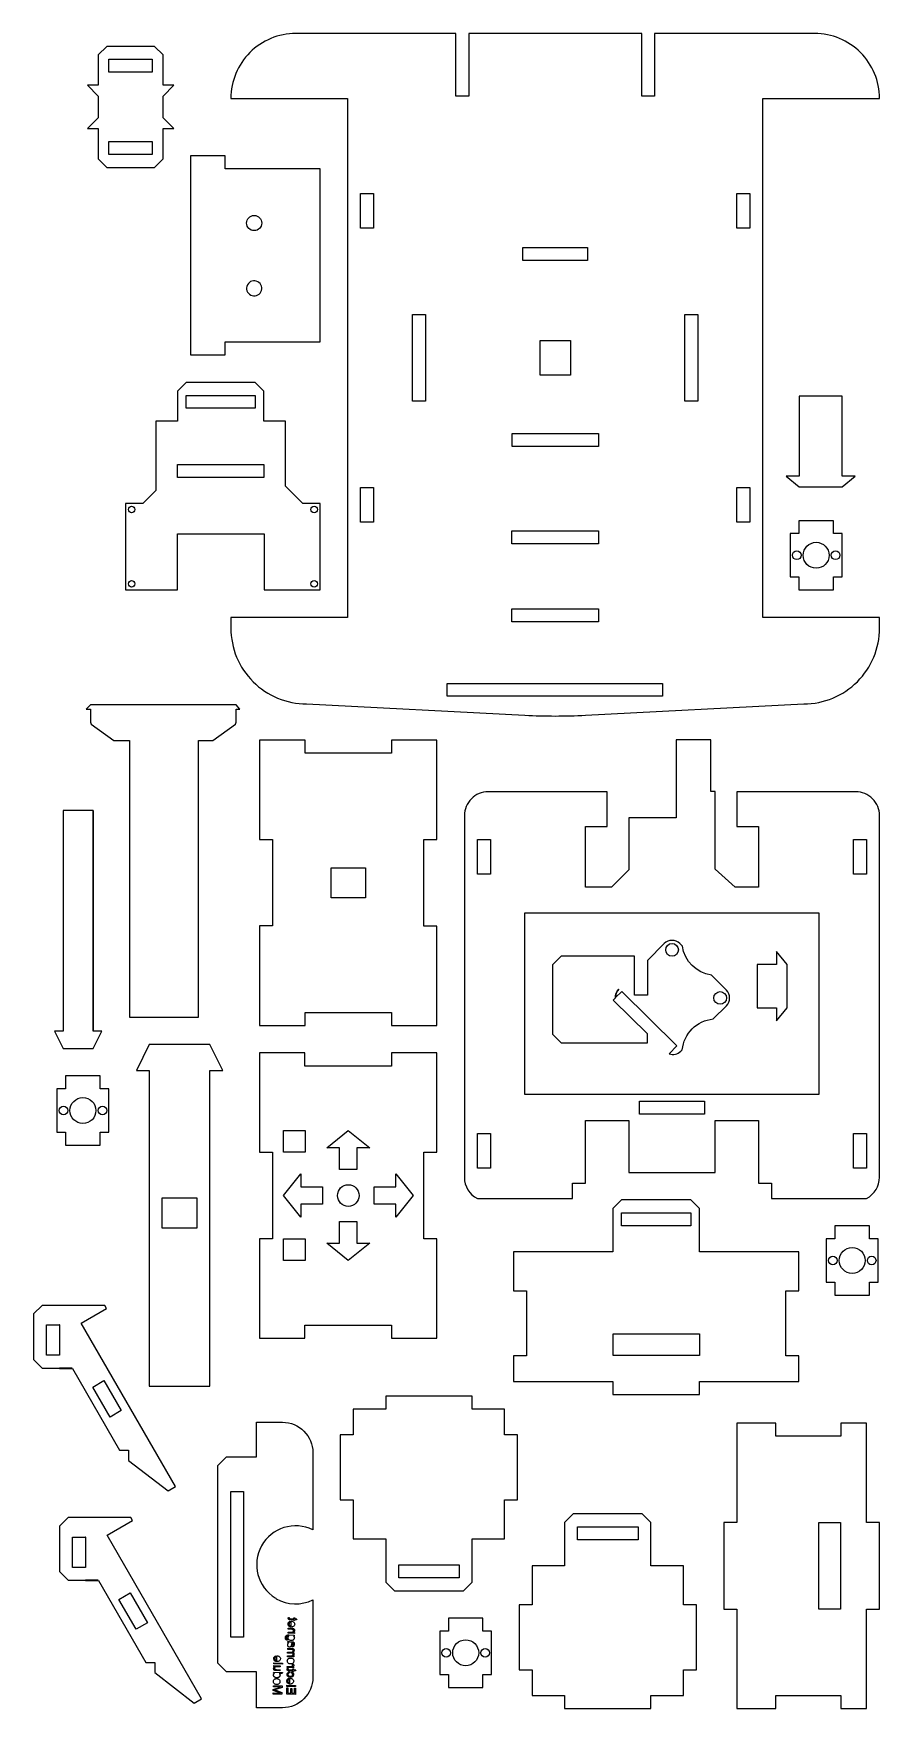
# Model space of a CAD drawing. Header units: millimetres. Extents: x -327 to -131, y -394 to -6.
import ezdxf

# ---------------------------------------------------------------- set-up
doc = ezdxf.new("R2010")
doc.units = ezdxf.units.MM
doc.layers.get('0').update_dxf_attribs({"linetype": 'CONTINUOUS'})

msp = doc.modelspace()

# ---------------------------------------------------------------- linework, layer by layer
for p, q in [((-277.53, -64.49), (-277.52, -64.5)), ((-313.82, -161.59), (-314.82, -162.56)), ((-314.82, -162.56), (-313.82, -162.56)), ((-280.15, -161.59), (-313.82, -161.59)), ((-313.82, -162.56), (-313.82, -165.59)), ((-279.32, -162.56), (-280.15, -161.59)), ((-280.15, -165.59), (-280.15, -162.56)), ((-280.15, -162.56), (-279.32, -162.56)), ((-313.82, -165.59), (-313.66, -166.07)), ((-313.66, -166.07), (-308.4, -169.86)), ((-285.51, -169.86), (-280.3, -166.05)), ((-280.3, -166.05), (-280.15, -165.59)), ((-308.4, -169.86), (-304.82, -169.86)), ((-304.82, -169.86), (-304.82, -233.76)), ((-288.82, -233.76), (-288.82, -169.86)), ((-288.82, -169.86), (-285.51, -169.86)), ((-313.17, -186.03), (-313.17, -237.02)), ((-304.82, -233.76), (-288.82, -233.76)), ((-311.57, -247.38), (-319.57, -247.38)), ((-325, -300.43), (-327, -302.43)), ((-318.89, -300.43), (-325, -300.43)), ((-310.53, -300.43), (-318.89, -300.43)), ((-315.98, -304.52), (-310.12, -301.14)), ((-310.12, -301.14), (-310.53, -300.43)), ((-327, -302.43), (-327, -312.93)), ((-324, -311.93), (-324, -304.93)), ((-324, -304.93), (-320.9, -304.93)), ((-320.9, -304.93), (-321, -304.93)), ((-321, -304.93), (-321, -311.93)), ((-294.16, -342.3), (-315.98, -304.52)), ((-327, -312.93), (-325, -314.93)), ((-321, -311.93), (-324, -311.93)), ((-325, -314.93), (-318.05, -314.93)), ((-318.05, -314.93), (-321, -314.93)), ((-321, -314.93), (-321, -315.01)), ((-321, -315.01), (-318, -315.01)), ((-318, -315.01), (-307.08, -333.93)), ((-307.08, -333.93), (-305.02, -333.93)), ((-305.02, -333.93), (-305.02, -336.28)), ((-305.02, -336.28), (-295.89, -343.3)), ((-295.89, -343.3), (-294.16, -342.3)), ((-318.97, -349.51), (-320.97, -351.51)), ((-320.97, -351.51), (-320.97, -362.01)), ((-312.86, -349.51), (-318.97, -349.51)), ((-304.49, -349.51), (-312.86, -349.51)), ((-309.94, -353.59), (-304.09, -350.21)), ((-304.09, -350.21), (-304.49, -349.51)), ((-317.97, -361.01), (-317.97, -354.01)), ((-317.97, -354.01), (-314.87, -354.01)), ((-314.87, -354.01), (-314.97, -354.01)), ((-314.97, -354.01), (-314.97, -361.01)), ((-288.13, -391.38), (-309.94, -353.59)), ((-320.97, -362.01), (-318.97, -364.01)), ((-318.97, -364.01), (-312.01, -364.01)), ((-314.97, -361.01), (-317.97, -361.01)), ((-312.01, -364.01), (-314.97, -364.01)), ((-314.97, -364.01), (-314.97, -364.08)), ((-314.97, -364.08), (-311.97, -364.08)), ((-311.97, -364.08), (-301.05, -383)), ((-268.11, -375.33), (-268.11, -375.08)), ((-268.11, -375.08), (-267.22, -375.1)), ((-267.23, -375.35), (-268.11, -375.33)), ((-268.05, -372.58), (-267.83, -372.62)), ((-267.65, -372.87), (-266.8, -372.89)), ((-266.81, -373.14), (-267.64, -373.12)), ((-267.64, -373.47), (-267.61, -373.73)), ((-267.43, -374.55), (-267.41, -373.47)), ((-266.81, -373.32), (-266.81, -373.14)), ((-266.62, -373.32), (-266.81, -373.32)), ((-266.8, -372.89), (-266.8, -372.65)), ((-266.8, -372.65), (-266.6, -372.65)), ((-266.26, -373.15), (-266.62, -373.14)), ((-266.62, -373.14), (-266.62, -373.32)), ((-266.6, -372.65), (-266.61, -372.9)), ((-266.61, -372.9), (-266.1, -372.91)), ((-266.1, -372.91), (-266.26, -373.15)), ((-268.32, -377.62), (-268.29, -377.86)), ((-268.18, -378.37), (-268.17, -378.12)), ((-268.13, -376.02), (-267.34, -376.03)), ((-268.13, -376.26), (-268.13, -376.02)), ((-266.68, -376.29), (-268.13, -376.26)), ((-267.94, -376.64), (-266.69, -376.66)), ((-267.57, -378.21), (-267.24, -378.22)), ((-267.17, -379.43), (-267.19, -379.19)), ((-266.89, -376.07), (-266.68, -376.07)), ((-266.7, -376.89), (-266.87, -376.89)), ((-266.69, -376.66), (-266.7, -376.89)), ((-266.68, -376.07), (-266.68, -376.29)), ((-301.05, -383), (-298.98, -383)), ((-298.98, -383), (-298.98, -385.35)), ((-270.93, -381.48), (-270.91, -381.73)), ((-270.73, -382.56), (-270.71, -381.48)), ((-268.25, -381.45), (-267.5, -381.47)), ((-268.25, -381.7), (-268.25, -381.45)), ((-266.8, -381.73), (-268.25, -381.7)), ((-268.23, -380.83), (-268.23, -380.59)), ((-268.23, -380.59), (-267.39, -380.61)), ((-267.29, -380.86), (-268.23, -380.83)), ((-268.21, -379.98), (-268.21, -379.73)), ((-268.21, -379.73), (-267.21, -379.75)), ((-267.3, -380), (-268.21, -379.98)), ((-267.12, -383.51), (-266.89, -383.43)), ((-267, -381.5), (-266.8, -381.51)), ((-266.8, -381.51), (-266.8, -381.73)), ((-298.98, -385.35), (-289.86, -392.38)), ((-271.46, -385.5), (-271.45, -385.27)), ((-271.27, -385.5), (-271.46, -385.5)), ((-271.45, -385.27), (-269.45, -385.32)), ((-271.42, -383.72), (-269.97, -383.75)), ((-271.42, -383.94), (-271.42, -383.72)), ((-271.21, -383.94), (-271.42, -383.94)), ((-270, -384.92), (-270.89, -384.9)), ((-270.79, -384.66), (-269.99, -384.68)), ((-269.98, -384), (-270.75, -383.98)), ((-269.46, -385.56), (-270.18, -385.55)), ((-269.99, -384.68), (-270, -384.92)), ((-269.97, -383.75), (-269.98, -384)), ((-269.45, -385.32), (-269.46, -385.56)), ((-268.31, -384.18), (-268.3, -383.94)), ((-266.86, -384.21), (-268.31, -384.18)), ((-268.31, -384.38), (-268.09, -384.42)), ((-268.3, -383.94), (-267.54, -383.95)), ((-267.93, -386.67), (-267.9, -386.92)), ((-267.91, -384.68), (-267.06, -384.69)), ((-267.06, -384.94), (-267.9, -384.92)), ((-267.83, -385.18), (-267.8, -385.42)), ((-267.72, -387.75), (-267.7, -386.67)), ((-267.35, -385.45), (-267.31, -385.21)), ((-267.07, -383.99), (-266.85, -383.99)), ((-267.07, -385.12), (-267.06, -384.94)), ((-266.88, -385.12), (-267.07, -385.12)), ((-267.06, -384.69), (-267.05, -384.45)), ((-267.05, -384.45), (-266.86, -384.45)), ((-266.87, -384.94), (-266.88, -385.12)), ((-266.86, -384.45), (-266.87, -384.7)), ((-266.87, -384.7), (-266.36, -384.71)), ((-266.52, -384.95), (-266.87, -384.94)), ((-266.85, -383.99), (-266.86, -384.21)), ((-266.36, -384.71), (-266.52, -384.95)), ((-271.56, -390.04), (-269.85, -390.08)), ((-271.56, -390.3), (-271.56, -390.04)), ((-269.56, -390.34), (-271.56, -390.3)), ((-271.54, -389.23), (-269.85, -388.68)), ((-271.54, -389.46), (-271.54, -389.23)), ((-269.85, -390.08), (-271.54, -389.46)), ((-271.53, -388.64), (-271.52, -388.39)), ((-269.85, -388.68), (-271.53, -388.64)), ((-271.52, -388.39), (-269.52, -388.43)), ((-270.96, -389.44), (-269.55, -389.94)), ((-269.53, -388.79), (-270.93, -389.24)), ((-269.55, -389.94), (-269.56, -390.34)), ((-269.52, -388.43), (-269.53, -388.79)), ((-289.86, -392.38), (-288.13, -391.38))]:
    msp.add_line(p, q)
for points in [[(-229.35, -20.85), (-229.35, -6.35), (-266.35, -6.35, 0.414214), (-281.35, -21.35), (-254.35, -21.35), (-254.35, -141.35), (-281.35, -141.35), (-281.35, -143.85, 0.414214), (-263.85, -161.35), (-213.36, -163.98, 0.026069), (-199.34, -163.98), (-148.85, -161.35, 0.414214), (-131.35, -143.85), (-131.35, -141.35), (-158.35, -141.35), (-158.35, -21.35), (-131.35, -21.35, 0.414214), (-146.35, -6.35), (-183.35, -6.35), (-183.35, -20.85), (-186.35, -20.85), (-186.35, -6.35), (-226.35, -6.35), (-226.35, -20.85)], [(-193.35, -203.7), (-199.35, -203.7), (-199.35, -189.7), (-194.35, -189.7), (-194.35, -181.7), (-221.85, -181.7, 0.414214), (-227.35, -187.2), (-227.35, -270.84, 0.281861), (-224.35, -275.74), (-224.35, -275.7), (-202.35, -275.7), (-202.35, -273.8), (-202.35, -273.8), (-202.35, -272.2), (-199.35, -272.2), (-199.35, -257.7), (-189.35, -257.7), (-189.35, -269.7), (-169.35, -269.7), (-169.35, -257.7), (-159.35, -257.7), (-159.35, -272.2), (-156.35, -272.2), (-156.35, -275.7), (-134.35, -275.7), (-134.35, -275.7, 0.281861), (-131.35, -270.8), (-131.35, -187.2, 0.414214), (-136.85, -181.7), (-164.35, -181.7), (-164.35, -189.7), (-159.35, -189.7), (-159.35, -203.7), (-164.73, -203.7), (-169.35, -199.59), (-169.35, -181.59), (-170.35, -181.59), (-170.35, -169.7), (-178.35, -169.7), (-178.35, -187.7), (-189.35, -187.7), (-189.35, -199.7)], [(-207, -237.73), (-205, -239.73), (-185.01, -239.73), (-185.01, -237.68), (-192.94, -229.84), (-192.41, -229.3, -0.215735), (-191.67, -227.34), (-191.64, -227.31, 0.215704), (-192.38, -229.27), (-190.95, -227.83), (-178.2, -240.43), (-180, -242.24, 0.296154), (-177.29, -241.67), (-176.97, -241.35, -0.355526), (-169.83, -234.2), (-166.77, -231.15, 0.414214), (-166.77, -227.55), (-170.22, -224.1, -0.328803), (-176.94, -217.38), (-177.53, -216.79, 0.414214), (-181.12, -216.79), (-185, -220.67), (-185, -228.73), (-188, -228.73), (-188, -219.68), (-205, -219.68), (-207, -221.68)], [(-262.4, -352.34, 0.954735), (-271.1, -368.07, 0.007413), (-270.88, -368.26, 0.250673), (-262.4, -368.52), (-262.4, -386.47, -0.414214), (-269.4, -393.47), (-275.4, -393.47), (-275.4, -385.14), (-282.4, -385.14), (-284.4, -383.14), (-284.4, -337.47), (-282.4, -335.47), (-275.4, -335.47), (-275.4, -327.47), (-269.4, -327.47, -0.414214), (-262.4, -334.47)]]:
    msp.add_lwpolyline(points, format="xyb", close=True)
for points in [[(-310.05, -9.32), (-312.05, -11.32), (-312.05, -18.32), (-314.55, -18.32), (-312.05, -20.82), (-312.05, -25.82), (-314.55, -28.32), (-312.05, -28.32), (-312.05, -35.32), (-310.05, -37.32), (-299.05, -37.32), (-297.05, -35.32), (-297.05, -28.32), (-294.55, -28.32), (-297.05, -25.82), (-297.05, -20.82), (-294.55, -18.32), (-297.05, -18.32), (-297.05, -11.32), (-299.05, -9.32)], [(-309.55, -12.32), (-299.55, -12.32), (-299.55, -15.32), (-309.55, -15.32)], [(-309.55, -34.32), (-309.55, -31.32), (-299.55, -31.32), (-299.55, -34.32)], [(-282.7, -77.67), (-282.7, -77.67), (-282.7, -77.67), (-268.73, -77.67), (-268.73, -77.67), (-260.7, -77.67), (-260.7, -37.68), (-282.7, -37.68), (-282.7, -34.67), (-290.7, -34.67), (-290.7, -37.68), (-290.7, -77.67), (-290.7, -77.68), (-290.7, -80.67), (-282.7, -80.67)], [(-251.35, -43.35), (-248.35, -43.35), (-248.35, -51.35), (-251.35, -51.35)], [(-161.35, -51.35), (-164.35, -51.35), (-164.35, -43.35), (-161.35, -43.35)], [(-198.85, -55.85), (-198.85, -58.85), (-213.85, -58.85), (-213.85, -55.85)], [(-239.35, -91.35), (-239.35, -71.35), (-236.35, -71.35), (-236.35, -91.35)], [(-176.35, -91.35), (-176.35, -71.35), (-173.35, -71.35), (-173.35, -91.35)], [(-209.85, -77.35), (-202.85, -77.35), (-202.85, -85.35), (-209.85, -85.35)], [(-273.68, -122.02), (-273.68, -135), (-260.7, -135), (-260.7, -115.02), (-264.72, -115.02), (-268.72, -111.02), (-268.72, -96.02), (-273.72, -96.02), (-273.72, -89.02), (-275.72, -87.02), (-291.72, -87.02), (-293.72, -89.02), (-293.72, -96.02), (-298.72, -96.02), (-298.72, -112.02), (-301.72, -115.02), (-305.7, -115.02), (-305.7, -121.02), (-305.7, -121.02), (-305.7, -135), (-293.72, -135), (-293.72, -122.02)], [(-275.72, -93.02), (-291.72, -93.02), (-291.72, -90.02), (-275.72, -90.02)], [(-149.96, -108.68), (-152.96, -108.68), (-149.96, -111.18), (-139.96, -111.18), (-136.96, -108.68), (-139.96, -108.68), (-139.96, -90.18), (-149.96, -90.18)], [(-216.33, -101.85), (-216.33, -98.85), (-196.33, -98.85), (-196.33, -101.85)], [(-293.72, -109.02), (-293.72, -106.02), (-273.72, -106.02), (-273.72, -109.02)], [(-251.35, -111.35), (-248.35, -111.35), (-248.35, -119.35), (-251.35, -119.35)], [(-161.35, -111.35), (-161.35, -119.35), (-164.35, -119.35), (-164.35, -111.35)], [(-150, -122), (-152, -122), (-152, -132), (-150, -132), (-150, -135), (-142, -135), (-142, -132), (-140, -132), (-140, -122), (-142, -122), (-142, -119), (-150, -119)], [(-196.35, -124.35), (-216.35, -124.35), (-216.35, -121.35), (-196.35, -121.35)], [(-216.35, -139.35), (-196.35, -139.35), (-196.35, -142.35), (-216.35, -142.35)], [(-231.35, -156.63), (-181.5, -156.63), (-181.5, -159.61), (-231.35, -159.61)], [(-271.7, -212.69), (-274.7, -212.69), (-274.7, -235.73), (-264.2, -235.73), (-264.2, -232.73), (-244.2, -232.73), (-244.2, -235.73), (-233.7, -235.73), (-233.7, -212.75), (-236.7, -212.75), (-236.7, -192.75), (-233.7, -192.75), (-233.7, -169.73), (-244.2, -169.73), (-244.2, -172.73), (-264.2, -172.73), (-264.2, -169.73), (-274.7, -169.73), (-274.7, -192.69), (-271.7, -192.69)], [(-313.17, -237.02), (-313.17, -186.03), (-320.17, -186.03), (-320.17, -237.02), (-322.17, -237.02), (-320.17, -241.02), (-320.17, -241.02), (-320.17, -241.03), (-313.17, -241.03), (-313.17, -241.02), (-313.17, -241.02), (-311.17, -237.02)], [(-224.35, -192.74), (-221.35, -192.74), (-221.35, -200.7), (-224.35, -200.7)], [(-134.35, -200.7), (-137.35, -200.7), (-137.35, -192.74), (-134.35, -192.74)], [(-258.2, -206.23), (-258.2, -199.23), (-250.2, -199.23), (-250.2, -206.23)], [(-213.35, -209.7), (-145.35, -209.7), (-145.35, -251.7), (-213.35, -251.7)], [(-155.17, -218.64), (-155.17, -221.64), (-159.67, -221.64), (-159.67, -231.64), (-155.17, -231.64), (-155.17, -234.64), (-152.67, -231.64), (-152.67, -221.64)], [(-286.22, -319.11), (-286.22, -246.11), (-283.22, -246.11), (-286.22, -240.11), (-300.22, -240.11), (-303.22, -246.11), (-300.22, -246.11), (-300.22, -319.11)], [(-233.7, -285.05), (-236.7, -285.05), (-236.7, -265.04), (-233.7, -265.04), (-233.7, -242.08), (-244.2, -242.08), (-244.2, -245.09), (-264.23, -245.09), (-264.23, -242.08), (-274.7, -242.08), (-274.7, -265.04), (-271.7, -265.04), (-271.7, -285.05), (-274.7, -285.05), (-274.7, -308.04), (-264.23, -308.04), (-264.23, -305.05), (-244.2, -305.05), (-244.2, -308.04), (-233.7, -308.04)], [(-319.57, -250.38), (-321.57, -250.38), (-321.57, -260.38), (-319.57, -260.38), (-319.57, -263.38), (-311.57, -263.38), (-311.57, -260.38), (-309.57, -260.38), (-309.57, -250.38), (-311.57, -250.38), (-311.57, -247.38), (-319.57, -247.38)], [(-186.85, -256.2), (-186.85, -253.2), (-171.85, -253.2), (-171.85, -256.2)], [(-264.2, -260.04), (-264.2, -265.04), (-269.2, -265.04), (-269.2, -260.04)], [(-252.2, -269.04), (-256.2, -269.04), (-256.2, -264.04), (-259.2, -264.04), (-254.2, -260.04), (-249.2, -264.04), (-252.2, -264.04)], [(-224.35, -260.7), (-221.35, -260.7), (-221.35, -268.7), (-224.35, -268.7)], [(-134.35, -260.7), (-134.35, -268.7), (-137.35, -268.7), (-137.35, -260.7)], [(-260.2, -273.04), (-260.2, -277.04), (-265.2, -277.04), (-265.2, -280.04), (-269.2, -275.04), (-265.2, -270.04), (-265.2, -273.04)], [(-243.2, -270.04), (-239.2, -275.04), (-243.2, -280.04), (-243.2, -277.04), (-248.2, -277.04), (-248.2, -273.04), (-243.2, -273.04)], [(-289.22, -275.61), (-289.22, -282.61), (-297.22, -282.61), (-297.22, -275.61)], [(-172.98, -278.05), (-174.98, -276.05), (-191, -276.05), (-193, -278.05), (-193, -288.05), (-216.01, -288.05), (-216.01, -297.05), (-212.98, -297.05), (-212.98, -312.09), (-216.01, -312.09), (-216.01, -318.06), (-193, -318.06), (-193, -321.05), (-172.98, -321.05), (-172.98, -318.06), (-150.01, -318.06), (-150.01, -312.09), (-152.98, -312.09), (-152.98, -297.05), (-150.01, -297.05), (-150.01, -288.05), (-172.98, -288.05)], [(-256.2, -281.04), (-252.2, -281.04), (-252.2, -286.04), (-249.2, -286.04), (-254.2, -290.04), (-259.2, -286.04), (-256.2, -286.04)], [(-174.98, -279.05), (-174.98, -282.05), (-190.98, -282.05), (-190.98, -279.05)], [(-141.66, -285.05), (-143.66, -285.05), (-143.66, -295.05), (-141.66, -295.05), (-141.66, -298.05), (-133.66, -298.05), (-133.66, -295.05), (-131.66, -295.05), (-131.66, -285.05), (-133.66, -285.05), (-133.66, -282.05), (-141.66, -282.05)], [(-264.2, -290.04), (-269.2, -290.04), (-269.2, -285.04), (-264.2, -285.04)], [(-192.98, -307.05), (-172.98, -307.05), (-172.98, -312.05), (-192.98, -312.05)], [(-306.7, -324.76), (-309.3, -326.26), (-313.3, -319.33), (-310.7, -317.83)], [(-227.55, -366.41), (-225.55, -364.41), (-225.55, -354.41), (-218.05, -354.41), (-218.05, -345.41), (-215.05, -345.41), (-215.05, -330.36), (-218.05, -330.36), (-218.05, -324.41), (-225.55, -324.41), (-225.55, -321.41), (-245.55, -321.41), (-245.55, -324.41), (-253.05, -324.41), (-253.05, -330.36), (-256.05, -330.36), (-256.05, -345.41), (-253.05, -345.41), (-253.05, -354.41), (-245.55, -354.41), (-245.55, -364.41), (-243.55, -366.41)], [(-167.35, -350.66), (-167.35, -370.68), (-164.35, -370.68), (-164.35, -393.65), (-155.35, -393.65), (-155.35, -390.68), (-140.31, -390.68), (-140.31, -393.65), (-134.34, -393.65), (-134.34, -370.68), (-131.35, -370.68), (-131.35, -350.66), (-134.34, -350.66), (-134.34, -327.65), (-140.31, -327.65), (-140.31, -330.68), (-155.35, -330.68), (-155.35, -327.65), (-164.35, -327.65), (-164.35, -350.66)], [(-278.4, -377.14), (-281.4, -377.14), (-281.4, -343.47), (-278.4, -343.47)], [(-184.2, -350.65), (-186.2, -348.65), (-202.2, -348.65), (-204.2, -350.65), (-204.2, -360.65), (-211.7, -360.65), (-211.7, -369.65), (-214.7, -369.65), (-214.7, -384.69), (-211.7, -384.69), (-211.7, -390.65), (-204.2, -390.65), (-204.2, -393.65), (-184.2, -393.65), (-184.2, -390.65), (-176.7, -390.65), (-176.7, -384.69), (-173.7, -384.69), (-173.7, -369.65), (-176.7, -369.65), (-176.7, -360.65), (-184.2, -360.65)], [(-201.2, -354.65), (-201.2, -351.65), (-187.2, -351.65), (-187.2, -354.65)], [(-145.35, -370.68), (-145.35, -350.68), (-140.35, -350.68), (-140.35, -370.68)], [(-228.55, -360.41), (-228.55, -363.41), (-242.55, -363.41), (-242.55, -360.41)], [(-300.67, -373.83), (-303.27, -375.33), (-307.27, -368.41), (-304.67, -366.91)], [(-221.05, -375.76), (-223.05, -375.76), (-223.05, -372.76), (-231.05, -372.76), (-231.05, -375.76), (-233.05, -375.76), (-233.05, -385.76), (-231.05, -385.76), (-231.05, -388.76), (-223.05, -388.76), (-223.05, -385.76), (-221.05, -385.76)], [(-271.4, -383.09), (-269.41, -383.14), (-269.41, -383.38), (-271.41, -383.34)], [(-268.41, -388.86), (-268.17, -388.87), (-268.2, -390.09), (-267.52, -390.11), (-267.5, -389), (-267.26, -389.01), (-267.28, -390.11), (-266.67, -390.13), (-266.65, -388.95), (-266.41, -388.95), (-266.44, -390.4), (-268.44, -390.35)], [(-268.4, -388.29), (-266.4, -388.33), (-266.4, -388.58), (-268.4, -388.53)]]:
    msp.add_lwpolyline(points, close=True)
for centre, radius in [((-275.97, -50.18), 1.75), ((-304.3, -116.4), 0.75), ((-262.1, -116.4), 0.75), ((-150.5, -127), 1), ((-146, -127), 3), ((-141.5, -127), 1), ((-304.3, -133.6), 0.75), ((-262.1, -133.6), 0.75), ((-179.32, -218.23), 1.47), ((-168.2, -229.35), 1.47), ((-320.07, -255.38), 1), ((-315.57, -255.38), 3), ((-315.57, -255.38), 3), ((-311.07, -255.38), 1), ((-254.2, -275.04), 2.5), ((-142.16, -290.05), 1), ((-137.66, -290.05), 3), ((-133.16, -290.05), 1), ((-227.05, -380.76), 3), ((-231.55, -380.76), 1), ((-222.55, -380.76), 1)]:
    msp.add_circle(centre, radius)
msp.add_arc((-275.97, -65.28), 1.75, -206.5274, 151.6285)
for points, knots in [([(-277.52, -64.5), (-277.52, -64.49), (-277.51, -64.48), (-277.51, -64.46), (-277.51, -64.45), (-277.51, -64.44)], [0, 0, 0, 0, 0.00262943, 0.00262943, 0.005258477, 0.005258477, 0.005258477, 0.005258477]), ([(-268.12, -374.1), (-268.11, -374.02), (-268.11, -373.95), (-268.07, -373.81), (-268.03, -373.76), (-267.99, -373.69)], [0, 0, 0, 0, 0.0223128, 0.0223128, 0.04475975, 0.04475975, 0.04475975, 0.04475975]), ([(-267.93, -374.61), (-268, -374.53), (-268.05, -374.46), (-268.11, -374.29), (-268.11, -374.19), (-268.12, -374.1)], [0, 0, 0, 0, 0.0304266, 0.0304266, 0.06073653, 0.06073653, 0.06073653, 0.06073653]), ([(-268.08, -372.77), (-268.07, -372.73), (-268.07, -372.71), (-268.06, -372.64), (-268.06, -372.61), (-268.05, -372.58)], [0, 0, 0, 0, 0.01024756, 0.01024756, 0.0204198, 0.0204198, 0.0204198, 0.0204198]), ([(-268.04, -372.98), (-268.05, -372.94), (-268.06, -372.91), (-268.08, -372.84), (-268.08, -372.8), (-268.08, -372.77)], [0, 0, 0, 0, 0.01217006, 0.01217006, 0.02407561, 0.02407561, 0.02407561, 0.02407561]), ([(-267.93, -373.08), (-267.95, -373.07), (-267.97, -373.06), (-268.01, -373.02), (-268.02, -373), (-268.04, -372.98)], [0, 0, 0, 0, 0.00825793, 0.00825793, 0.01649674, 0.01649674, 0.01649674, 0.01649674]), ([(-267.99, -373.69), (-267.93, -373.63), (-267.89, -373.59), (-267.77, -373.51), (-267.7, -373.49), (-267.64, -373.47)], [0, 0, 0, 0, 0.02237772, 0.02237772, 0.04470848, 0.04470848, 0.04470848, 0.04470848]), ([(-267.64, -373.12), (-267.69, -373.12), (-267.74, -373.12), (-267.84, -373.11), (-267.88, -373.1), (-267.93, -373.08)], [0, 0, 0, 0, 0.01473572, 0.01473572, 0.03070692, 0.03070692, 0.03070692, 0.03070692]), ([(-267.39, -374.81), (-267.49, -374.8), (-267.59, -374.79), (-267.77, -374.73), (-267.85, -374.67), (-267.93, -374.61)], [0, 0, 0, 0, 0.03029558, 0.03029558, 0.06088123, 0.06088123, 0.06088123, 0.06088123]), ([(-267.84, -373.87), (-267.86, -373.91), (-267.89, -373.94), (-267.91, -374.02), (-267.91, -374.06), (-267.92, -374.1)], [0, 0, 0, 0, 0.01313326, 0.01313326, 0.02623781, 0.02623781, 0.02623781, 0.02623781]), ([(-267.92, -374.1), (-267.91, -374.16), (-267.91, -374.22), (-267.87, -374.32), (-267.83, -374.36), (-267.8, -374.41)], [0, 0, 0, 0, 0.01724478, 0.01724478, 0.03449245, 0.03449245, 0.03449245, 0.03449245]), ([(-267.83, -372.62), (-267.84, -372.64), (-267.84, -372.66), (-267.84, -372.7), (-267.84, -372.71), (-267.85, -372.73)], [0, 0, 0, 0, 0.0054175, 0.0054175, 0.01096673, 0.01096673, 0.01096673, 0.01096673]), ([(-267.85, -372.73), (-267.85, -372.75), (-267.85, -372.76), (-267.84, -372.79), (-267.84, -372.8), (-267.83, -372.82)], [0, 0, 0, 0, 0.004410228, 0.004410228, 0.008916782, 0.008916782, 0.008916782, 0.008916782]), ([(-267.61, -373.73), (-267.65, -373.74), (-267.7, -373.76), (-267.78, -373.81), (-267.8, -373.84), (-267.84, -373.87)], [0, 0, 0, 0, 0.01397031, 0.01397031, 0.02811999, 0.02811999, 0.02811999, 0.02811999]), ([(-267.83, -372.82), (-267.82, -372.82), (-267.82, -372.83), (-267.8, -372.85), (-267.79, -372.85), (-267.78, -372.86)], [0, 0, 0, 0, 0.003271306, 0.003271306, 0.006542831, 0.006542831, 0.006542831, 0.006542831]), ([(-267.8, -374.41), (-267.74, -374.45), (-267.69, -374.49), (-267.57, -374.53), (-267.5, -374.54), (-267.43, -374.55)], [0, 0, 0, 0, 0.02238675, 0.02238675, 0.04450634, 0.04450634, 0.04450634, 0.04450634]), ([(-267.78, -372.86), (-267.76, -372.87), (-267.74, -372.87), (-267.69, -372.87), (-267.67, -372.87), (-267.65, -372.87)], [0, 0, 0, 0, 0.00768258, 0.00768258, 0.01470083, 0.01470083, 0.01470083, 0.01470083]), ([(-267.41, -373.47), (-267.4, -373.47), (-267.39, -373.47), (-267.37, -373.47), (-267.36, -373.47), (-267.34, -373.47)], [0, 0, 0, 0, 0.003275134, 0.003275134, 0.006686924, 0.006686924, 0.006686924, 0.006686924]), ([(-266.82, -374.63), (-266.91, -374.69), (-266.99, -374.74), (-267.18, -374.8), (-267.28, -374.8), (-267.39, -374.81)], [0, 0, 0, 0, 0.03435171, 0.03435171, 0.06835004, 0.06835004, 0.06835004, 0.06835004]), ([(-267.34, -373.47), (-267.24, -373.48), (-267.14, -373.48), (-266.96, -373.55), (-266.88, -373.6), (-266.79, -373.67)], [0, 0, 0, 0, 0.03058319, 0.03058319, 0.06148901, 0.06148901, 0.06148901, 0.06148901]), ([(-267.01, -375.38), (-267.05, -375.37), (-267.08, -375.36), (-267.16, -375.35), (-267.19, -375.35), (-267.23, -375.35)], [0, 0, 0, 0, 0.01299341, 0.01299341, 0.02550807, 0.02550807, 0.02550807, 0.02550807]), ([(-267.22, -375.1), (-267.18, -375.1), (-267.14, -375.11), (-267.05, -375.11), (-267.02, -375.12), (-266.98, -375.12)], [0, 0, 0, 0, 0.01198417, 0.01198417, 0.02472235, 0.02472235, 0.02472235, 0.02472235]), ([(-266.89, -375.49), (-266.91, -375.47), (-266.92, -375.44), (-266.96, -375.41), (-266.98, -375.4), (-267.01, -375.38)], [0, 0, 0, 0, 0.00810143, 0.00810143, 0.01620763, 0.01620763, 0.01620763, 0.01620763]), ([(-266.98, -375.12), (-266.95, -375.13), (-266.91, -375.14), (-266.85, -375.17), (-266.83, -375.18), (-266.8, -375.2)], [0, 0, 0, 0, 0.00996776, 0.00996776, 0.0199576, 0.0199576, 0.0199576, 0.0199576]), ([(-266.96, -375.93), (-266.93, -375.89), (-266.9, -375.85), (-266.86, -375.76), (-266.86, -375.71), (-266.85, -375.66)], [0, 0, 0, 0, 0.01527206, 0.01527206, 0.03054166, 0.03054166, 0.03054166, 0.03054166]), ([(-266.85, -375.66), (-266.85, -375.63), (-266.85, -375.6), (-266.87, -375.54), (-266.88, -375.52), (-266.89, -375.49)], [0, 0, 0, 0, 0.00902242, 0.00902242, 0.01806869, 0.01806869, 0.01806869, 0.01806869]), ([(-266.64, -375.61), (-266.65, -375.7), (-266.66, -375.8), (-266.72, -375.91), (-266.74, -375.94), (-266.81, -376.01), (-266.85, -376.04), (-266.89, -376.07)], [0, 0, 0, 0, 0.02798675, 0.02798675, 0.04030206, 0.04030206, 0.05130192, 0.05130192, 0.05130192, 0.05130192]), ([(-266.6, -374.15), (-266.61, -374.24), (-266.62, -374.33), (-266.69, -374.49), (-266.75, -374.56), (-266.82, -374.63)], [0, 0, 0, 0, 0.0278112, 0.0278112, 0.05565226, 0.05565226, 0.05565226, 0.05565226]), ([(-266.8, -375.2), (-266.77, -375.23), (-266.75, -375.25), (-266.71, -375.31), (-266.69, -375.34), (-266.68, -375.37)], [0, 0, 0, 0, 0.01148457, 0.01148457, 0.02288564, 0.02288564, 0.02288564, 0.02288564]), ([(-266.79, -373.67), (-266.73, -373.74), (-266.68, -373.81), (-266.62, -373.97), (-266.61, -374.06), (-266.6, -374.15)], [0, 0, 0, 0, 0.02803415, 0.02803415, 0.05604557, 0.05604557, 0.05604557, 0.05604557]), ([(-266.68, -375.37), (-266.67, -375.41), (-266.65, -375.45), (-266.64, -375.53), (-266.64, -375.57), (-266.64, -375.61)], [0, 0, 0, 0, 0.01292353, 0.01292353, 0.02583235, 0.02583235, 0.02583235, 0.02583235]), ([(-268.74, -377.27), (-268.74, -377.21), (-268.74, -377.15), (-268.71, -377.02), (-268.68, -376.97), (-268.65, -376.91)], [0, 0, 0, 0, 0.019152, 0.019152, 0.03844953, 0.03844953, 0.03844953, 0.03844953]), ([(-268.64, -377.7), (-268.67, -377.62), (-268.71, -377.57), (-268.74, -377.42), (-268.74, -377.35), (-268.74, -377.27)], [0, 0, 0, 0, 0.02460081, 0.02460081, 0.04898076, 0.04898076, 0.04898076, 0.04898076]), ([(-268.65, -376.91), (-268.62, -376.86), (-268.59, -376.82), (-268.52, -376.75), (-268.47, -376.72), (-268.43, -376.7)], [0, 0, 0, 0, 0.01608382, 0.01608382, 0.03218273, 0.03218273, 0.03218273, 0.03218273]), ([(-268.29, -377.86), (-268.36, -377.85), (-268.43, -377.85), (-268.51, -377.81), (-268.53, -377.79), (-268.59, -377.74), (-268.61, -377.72), (-268.64, -377.7)], [0, 0, 0, 0, 0.0206045, 0.0206045, 0.02938536, 0.02938536, 0.03568167, 0.03568167, 0.03568167, 0.03568167]), ([(-268.47, -377.02), (-268.49, -377.06), (-268.51, -377.1), (-268.54, -377.19), (-268.54, -377.23), (-268.54, -377.28)], [0, 0, 0, 0, 0.0156915, 0.0156915, 0.03110539, 0.03110539, 0.03110539, 0.03110539]), ([(-268.54, -377.28), (-268.54, -377.32), (-268.54, -377.37), (-268.52, -377.45), (-268.5, -377.49), (-268.48, -377.53)], [0, 0, 0, 0, 0.01333982, 0.01333982, 0.0268537, 0.0268537, 0.0268537, 0.0268537]), ([(-268.48, -377.53), (-268.45, -377.56), (-268.43, -377.58), (-268.38, -377.61), (-268.35, -377.61), (-268.32, -377.62)], [0, 0, 0, 0, 0.01046052, 0.01046052, 0.02081609, 0.02081609, 0.02081609, 0.02081609]), ([(-268.27, -376.9), (-268.31, -376.91), (-268.35, -376.92), (-268.41, -376.96), (-268.44, -376.99), (-268.47, -377.02)], [0, 0, 0, 0, 0.01182304, 0.01182304, 0.02366222, 0.02366222, 0.02366222, 0.02366222]), ([(-268.43, -376.7), (-268.34, -376.67), (-268.27, -376.65), (-268.11, -376.63), (-268.03, -376.64), (-267.94, -376.64)], [0, 0, 0, 0, 0.02799871, 0.02799871, 0.05460599, 0.05460599, 0.05460599, 0.05460599]), ([(-267.96, -376.89), (-268.01, -376.88), (-268.06, -376.88), (-268.17, -376.89), (-268.21, -376.89), (-268.27, -376.9)], [0, 0, 0, 0, 0.01583394, 0.01583394, 0.03306411, 0.03306411, 0.03306411, 0.03306411]), ([(-268.22, -378.96), (-268.22, -378.91), (-268.22, -378.86), (-268.2, -378.77), (-268.19, -378.73), (-268.17, -378.69)], [0, 0, 0, 0, 0.01384653, 0.01384653, 0.02770267, 0.02770267, 0.02770267, 0.02770267]), ([(-268.12, -379.33), (-268.16, -379.26), (-268.19, -379.21), (-268.22, -379.09), (-268.22, -379.02), (-268.22, -378.96)], [0, 0, 0, 0, 0.0222306, 0.0222306, 0.04416991, 0.04416991, 0.04416991, 0.04416991]), ([(-268, -378.43), (-268.03, -378.42), (-268.06, -378.42), (-268.12, -378.4), (-268.15, -378.39), (-268.18, -378.37)], [0, 0, 0, 0, 0.00935327, 0.00935327, 0.01874514, 0.01874514, 0.01874514, 0.01874514]), ([(-268.17, -378.12), (-268.15, -378.13), (-268.12, -378.15), (-268.06, -378.17), (-268.03, -378.18), (-268, -378.18)], [0, 0, 0, 0, 0.00928519, 0.00928519, 0.0185723, 0.0185723, 0.0185723, 0.0185723]), ([(-268.17, -378.69), (-268.15, -378.64), (-268.13, -378.59), (-268.07, -378.51), (-268.04, -378.47), (-268, -378.43)], [0, 0, 0, 0, 0.01718088, 0.01718088, 0.03421279, 0.03421279, 0.03421279, 0.03421279]), ([(-268.16, -377.28), (-268.15, -377.2), (-268.14, -377.13), (-268.07, -377), (-268.01, -376.94), (-267.96, -376.89)], [0, 0, 0, 0, 0.02392649, 0.02392649, 0.04784812, 0.04784812, 0.04784812, 0.04784812]), ([(-267.95, -377.75), (-268.02, -377.68), (-268.08, -377.62), (-268.14, -377.46), (-268.15, -377.37), (-268.16, -377.28)], [0, 0, 0, 0, 0.02854574, 0.02854574, 0.05704631, 0.05704631, 0.05704631, 0.05704631]), ([(-267.82, -379.46), (-267.88, -379.45), (-267.93, -379.45), (-268.03, -379.4), (-268.07, -379.37), (-268.12, -379.33)], [0, 0, 0, 0, 0.01712685, 0.01712685, 0.03425871, 0.03425871, 0.03425871, 0.03425871]), ([(-268, -378.18), (-267.92, -378.19), (-267.87, -378.2), (-267.71, -378.21), (-267.64, -378.21), (-267.57, -378.21)], [0, 0, 0, 0, 0.02431846, 0.02431846, 0.04631939, 0.04631939, 0.04631939, 0.04631939]), ([(-267.44, -377.93), (-267.53, -377.92), (-267.62, -377.91), (-267.79, -377.85), (-267.87, -377.8), (-267.95, -377.75)], [0, 0, 0, 0, 0.02798085, 0.02798085, 0.05600667, 0.05600667, 0.05600667, 0.05600667]), ([(-267.63, -379.42), (-267.66, -379.43), (-267.69, -379.44), (-267.75, -379.46), (-267.79, -379.46), (-267.82, -379.46)], [0, 0, 0, 0, 0.0104819, 0.0104819, 0.02095756, 0.02095756, 0.02095756, 0.02095756]), ([(-267.48, -379.29), (-267.5, -379.32), (-267.52, -379.34), (-267.57, -379.38), (-267.6, -379.4), (-267.63, -379.42)], [0, 0, 0, 0, 0.00999798, 0.00999798, 0.01998899, 0.01998899, 0.01998899, 0.01998899]), ([(-267.4, -379.12), (-267.41, -379.15), (-267.42, -379.18), (-267.45, -379.24), (-267.46, -379.26), (-267.48, -379.29)], [0, 0, 0, 0, 0.00981043, 0.00981043, 0.01962637, 0.01962637, 0.01962637, 0.01962637]), ([(-267.05, -377.86), (-267.12, -377.88), (-267.18, -377.9), (-267.31, -377.92), (-267.37, -377.92), (-267.44, -377.93)], [0, 0, 0, 0, 0.02048167, 0.02048167, 0.04094359, 0.04094359, 0.04094359, 0.04094359]), ([(-267.36, -378.9), (-267.36, -378.94), (-267.37, -378.97), (-267.38, -379.05), (-267.39, -379.08), (-267.4, -379.12)], [0, 0, 0, 0, 0.01108198, 0.01108198, 0.02260999, 0.02260999, 0.02260999, 0.02260999]), ([(-267.26, -378.46), (-267.29, -378.55), (-267.3, -378.6), (-267.33, -378.75), (-267.35, -378.83), (-267.36, -378.9)], [0, 0, 0, 0, 0.02559212, 0.02559212, 0.0501325, 0.0501325, 0.0501325, 0.0501325]), ([(-267.34, -376.03), (-267.27, -376.03), (-267.2, -376.04), (-267.07, -376), (-267.02, -375.97), (-266.96, -375.93)], [0, 0, 0, 0, 0.02076218, 0.02076218, 0.04240764, 0.04240764, 0.04240764, 0.04240764]), ([(-267.2, -378.46), (-267.21, -378.46), (-267.22, -378.46), (-267.24, -378.46), (-267.25, -378.46), (-267.26, -378.46)], [0, 0, 0, 0, 0.003206741, 0.003206741, 0.006413526, 0.006413526, 0.006413526, 0.006413526]), ([(-267.24, -378.22), (-267.2, -378.22), (-267.17, -378.22), (-267.09, -378.22), (-267.06, -378.23), (-267.02, -378.23)], [0, 0, 0, 0, 0.01136428, 0.01136428, 0.02349495, 0.02349495, 0.02349495, 0.02349495]), ([(-266.99, -378.54), (-267.02, -378.51), (-267.05, -378.49), (-267.12, -378.47), (-267.16, -378.47), (-267.2, -378.46)], [0, 0, 0, 0, 0.01324509, 0.01324509, 0.02612408, 0.02612408, 0.02612408, 0.02612408]), ([(-267.19, -379.19), (-267.15, -379.18), (-267.11, -379.17), (-267.04, -379.13), (-267.01, -379.11), (-266.98, -379.07)], [0, 0, 0, 0, 0.01274111, 0.01274111, 0.02578017, 0.02578017, 0.02578017, 0.02578017]), ([(-266.92, -379.33), (-266.96, -379.36), (-266.99, -379.38), (-267.08, -379.41), (-267.12, -379.42), (-267.17, -379.43)], [0, 0, 0, 0, 0.01508455, 0.01508455, 0.03004166, 0.03004166, 0.03004166, 0.03004166]), ([(-266.78, -377.65), (-266.82, -377.7), (-266.85, -377.74), (-266.95, -377.81), (-267, -377.83), (-267.05, -377.86)], [0, 0, 0, 0, 0.01870151, 0.01870151, 0.03737173, 0.03737173, 0.03737173, 0.03737173]), ([(-267.02, -378.23), (-266.99, -378.24), (-266.96, -378.25), (-266.9, -378.28), (-266.88, -378.29), (-266.85, -378.31)], [0, 0, 0, 0, 0.00931361, 0.00931361, 0.01866952, 0.01866952, 0.01866952, 0.01866952]), ([(-266.91, -378.82), (-266.91, -378.77), (-266.91, -378.72), (-266.94, -378.62), (-266.96, -378.59), (-266.99, -378.54)], [0, 0, 0, 0, 0.01516737, 0.01516737, 0.03061561, 0.03061561, 0.03061561, 0.03061561]), ([(-266.98, -379.07), (-266.95, -379.03), (-266.94, -379), (-266.91, -378.91), (-266.91, -378.86), (-266.91, -378.82)], [0, 0, 0, 0, 0.01537551, 0.01537551, 0.03031821, 0.03031821, 0.03031821, 0.03031821]), ([(-266.77, -379.12), (-266.78, -379.16), (-266.8, -379.2), (-266.85, -379.27), (-266.88, -379.3), (-266.92, -379.33)], [0, 0, 0, 0, 0.01338237, 0.01338237, 0.02684235, 0.02684235, 0.02684235, 0.02684235]), ([(-266.87, -376.89), (-266.81, -376.95), (-266.76, -377.01), (-266.69, -377.15), (-266.68, -377.23), (-266.67, -377.31)], [0, 0, 0, 0, 0.02503776, 0.02503776, 0.05008091, 0.05008091, 0.05008091, 0.05008091]), ([(-266.85, -378.31), (-266.82, -378.34), (-266.8, -378.36), (-266.77, -378.42), (-266.76, -378.45), (-266.74, -378.49)], [0, 0, 0, 0, 0.0115653, 0.0115653, 0.02296067, 0.02296067, 0.02296067, 0.02296067]), ([(-266.67, -377.31), (-266.68, -377.37), (-266.68, -377.43), (-266.72, -377.54), (-266.75, -377.59), (-266.78, -377.65)], [0, 0, 0, 0, 0.01789693, 0.01789693, 0.03582339, 0.03582339, 0.03582339, 0.03582339]), ([(-266.71, -378.79), (-266.71, -378.84), (-266.71, -378.9), (-266.73, -379.01), (-266.75, -379.06), (-266.77, -379.12)], [0, 0, 0, 0, 0.01679089, 0.01679089, 0.03367095, 0.03367095, 0.03367095, 0.03367095]), ([(-266.74, -378.49), (-266.73, -378.54), (-266.72, -378.58), (-266.71, -378.69), (-266.71, -378.74), (-266.71, -378.79)], [0, 0, 0, 0, 0.01724693, 0.01724693, 0.03420104, 0.03420104, 0.03420104, 0.03420104]), ([(-271.42, -382.1), (-271.41, -382.03), (-271.41, -381.96), (-271.36, -381.82), (-271.33, -381.76), (-271.28, -381.69)], [0, 0, 0, 0, 0.02231281, 0.02231281, 0.04475977, 0.04475977, 0.04475977, 0.04475977]), ([(-271.23, -382.61), (-271.29, -382.53), (-271.35, -382.46), (-271.41, -382.29), (-271.41, -382.2), (-271.42, -382.1)], [0, 0, 0, 0, 0.03042637, 0.03042637, 0.06073611, 0.06073611, 0.06073611, 0.06073611]), ([(-271.28, -381.69), (-271.23, -381.64), (-271.19, -381.59), (-271.07, -381.52), (-271, -381.5), (-270.93, -381.48)], [0, 0, 0, 0, 0.02237784, 0.02237784, 0.04470872, 0.04470872, 0.04470872, 0.04470872]), ([(-270.69, -382.81), (-270.79, -382.8), (-270.89, -382.8), (-271.07, -382.73), (-271.14, -382.68), (-271.23, -382.61)], [0, 0, 0, 0, 0.03029554, 0.03029554, 0.06088116, 0.06088116, 0.06088116, 0.06088116]), ([(-271.14, -381.88), (-271.16, -381.91), (-271.18, -381.95), (-271.21, -382.02), (-271.21, -382.07), (-271.21, -382.11)], [0, 0, 0, 0, 0.01313316, 0.01313316, 0.02623763, 0.02623763, 0.02623763, 0.02623763]), ([(-271.21, -382.11), (-271.21, -382.16), (-271.21, -382.22), (-271.17, -382.32), (-271.13, -382.37), (-271.09, -382.41)], [0, 0, 0, 0, 0.01724481, 0.01724481, 0.0344925, 0.0344925, 0.0344925, 0.0344925]), ([(-270.91, -381.73), (-270.95, -381.75), (-271, -381.76), (-271.07, -381.81), (-271.1, -381.84), (-271.14, -381.88)], [0, 0, 0, 0, 0.01397028, 0.01397028, 0.02811995, 0.02811995, 0.02811995, 0.02811995]), ([(-271.09, -382.41), (-271.03, -382.46), (-270.99, -382.49), (-270.87, -382.54), (-270.8, -382.55), (-270.73, -382.56)], [0, 0, 0, 0, 0.02238677, 0.02238677, 0.04450637, 0.04450637, 0.04450637, 0.04450637]), ([(-270.71, -381.48), (-270.7, -381.48), (-270.69, -381.48), (-270.66, -381.48), (-270.65, -381.48), (-270.64, -381.48)], [0, 0, 0, 0, 0.003275135, 0.003275135, 0.006686926, 0.006686926, 0.006686926, 0.006686926]), ([(-270.11, -382.63), (-270.21, -382.7), (-270.29, -382.75), (-270.48, -382.81), (-270.58, -382.81), (-270.69, -382.81)], [0, 0, 0, 0, 0.03435167, 0.03435167, 0.06834996, 0.06834996, 0.06834996, 0.06834996]), ([(-270.64, -381.48), (-270.54, -381.48), (-270.44, -381.49), (-270.25, -381.55), (-270.18, -381.61), (-270.09, -381.67)], [0, 0, 0, 0, 0.03058317, 0.03058317, 0.06148898, 0.06148898, 0.06148898, 0.06148898]), ([(-269.9, -382.15), (-269.91, -382.24), (-269.92, -382.34), (-269.99, -382.5), (-270.05, -382.56), (-270.11, -382.63)], [0, 0, 0, 0, 0.02781129, 0.02781129, 0.05565245, 0.05565245, 0.05565245, 0.05565245]), ([(-270.09, -381.67), (-270.03, -381.74), (-269.97, -381.81), (-269.91, -381.97), (-269.91, -382.06), (-269.9, -382.15)], [0, 0, 0, 0, 0.02803427, 0.02803427, 0.05604579, 0.05604579, 0.05604579, 0.05604579]), ([(-268.31, -382.66), (-268.3, -382.6), (-268.3, -382.54), (-268.26, -382.42), (-268.24, -382.37), (-268.21, -382.31)], [0, 0, 0, 0, 0.01835568, 0.01835568, 0.0367149, 0.0367149, 0.0367149, 0.0367149]), ([(-268.12, -383.16), (-268.18, -383.08), (-268.24, -383.01), (-268.3, -382.85), (-268.3, -382.75), (-268.31, -382.66)], [0, 0, 0, 0, 0.02929763, 0.02929763, 0.0585373, 0.0585373, 0.0585373, 0.0585373]), ([(-268.21, -382.31), (-268.18, -382.26), (-268.14, -382.21), (-268.06, -382.13), (-268.01, -382.11), (-267.96, -382.07)], [0, 0, 0, 0, 0.01785578, 0.01785578, 0.03571265, 0.03571265, 0.03571265, 0.03571265]), ([(-267.56, -383.36), (-267.67, -383.35), (-267.77, -383.34), (-267.96, -383.28), (-268.03, -383.23), (-268.12, -383.16)], [0, 0, 0, 0, 0.03094876, 0.03094876, 0.0622768, 0.0622768, 0.0622768, 0.0622768]), ([(-267.96, -382.07), (-267.88, -382.05), (-267.82, -382.02), (-267.67, -382), (-267.59, -382), (-267.51, -382)], [0, 0, 0, 0, 0.02567438, 0.02567438, 0.05084471, 0.05084471, 0.05084471, 0.05084471]), ([(-266.96, -383.15), (-267.06, -383.22), (-267.14, -383.28), (-267.34, -383.35), (-267.45, -383.35), (-267.56, -383.36)], [0, 0, 0, 0, 0.03728158, 0.03728158, 0.07408481, 0.07408481, 0.07408481, 0.07408481]), ([(-267.51, -382), (-267.41, -382.01), (-267.31, -382.01), (-267.13, -382.08), (-267.06, -382.13), (-266.98, -382.2)], [0, 0, 0, 0, 0.02994822, 0.02994822, 0.06012796, 0.06012796, 0.06012796, 0.06012796]), ([(-267.5, -381.47), (-267.44, -381.47), (-267.39, -381.47), (-267.29, -381.46), (-267.25, -381.45), (-267.19, -381.43)], [0, 0, 0, 0, 0.01540821, 0.01540821, 0.03129541, 0.03129541, 0.03129541, 0.03129541]), ([(-267.39, -380.61), (-267.33, -380.61), (-267.27, -380.61), (-267.16, -380.58), (-267.12, -380.55), (-267.06, -380.51)], [0, 0, 0, 0, 0.01779428, 0.01779428, 0.0360241, 0.0360241, 0.0360241, 0.0360241]), ([(-267.09, -380.03), (-267.13, -380.02), (-267.16, -380.01), (-267.23, -380), (-267.27, -380), (-267.3, -380)], [0, 0, 0, 0, 0.01227181, 0.01227181, 0.02395304, 0.02395304, 0.02395304, 0.02395304]), ([(-267.05, -380.92), (-267.09, -380.9), (-267.12, -380.88), (-267.21, -380.86), (-267.25, -380.86), (-267.29, -380.86)], [0, 0, 0, 0, 0.01469964, 0.01469964, 0.02903545, 0.02903545, 0.02903545, 0.02903545]), ([(-267.21, -379.75), (-267.15, -379.76), (-267.08, -379.76), (-266.96, -379.8), (-266.91, -379.83), (-266.85, -379.88)], [0, 0, 0, 0, 0.02012098, 0.02012098, 0.04064714, 0.04064714, 0.04064714, 0.04064714]), ([(-267.19, -381.43), (-267.16, -381.42), (-267.13, -381.41), (-267.07, -381.37), (-267.05, -381.34), (-267.03, -381.31)], [0, 0, 0, 0, 0.01052154, 0.01052154, 0.02105405, 0.02105405, 0.02105405, 0.02105405]), ([(-266.99, -380.11), (-267, -380.1), (-267.01, -380.08), (-267.05, -380.05), (-267.07, -380.04), (-267.09, -380.03)], [0, 0, 0, 0, 0.0070146, 0.0070146, 0.01403352, 0.01403352, 0.01403352, 0.01403352]), ([(-267.06, -380.51), (-267.03, -380.48), (-267, -380.44), (-266.96, -380.36), (-266.96, -380.31), (-266.95, -380.26)], [0, 0, 0, 0, 0.01478091, 0.01478091, 0.02955338, 0.02955338, 0.02955338, 0.02955338]), ([(-266.97, -381.12), (-266.97, -381.08), (-266.97, -381.04), (-267, -380.98), (-267.02, -380.95), (-267.05, -380.92)], [0, 0, 0, 0, 0.0113943, 0.0113943, 0.02293372, 0.02293372, 0.02293372, 0.02293372]), ([(-267.03, -381.31), (-267.01, -381.28), (-267, -381.25), (-266.98, -381.19), (-266.97, -381.15), (-266.97, -381.12)], [0, 0, 0, 0, 0.01022048, 0.01022048, 0.02044099, 0.02044099, 0.02044099, 0.02044099]), ([(-266.74, -380.21), (-266.75, -380.31), (-266.77, -380.39), (-266.83, -380.51), (-266.86, -380.54), (-266.93, -380.6), (-266.97, -380.63), (-267, -380.65)], [0, 0, 0, 0, 0.02913117, 0.02913117, 0.0441395, 0.0441395, 0.05921403, 0.05921403, 0.05921403, 0.05921403]), ([(-267, -380.65), (-266.96, -380.67), (-266.93, -380.69), (-266.87, -380.74), (-266.84, -380.77), (-266.82, -380.8)], [0, 0, 0, 0, 0.01224396, 0.01224396, 0.02448966, 0.02448966, 0.02448966, 0.02448966]), ([(-266.83, -381.33), (-266.85, -381.36), (-266.87, -381.4), (-266.93, -381.45), (-266.97, -381.48), (-267, -381.5)], [0, 0, 0, 0, 0.0126642, 0.0126642, 0.02532984, 0.02532984, 0.02532984, 0.02532984]), ([(-266.95, -380.26), (-266.95, -380.24), (-266.95, -380.21), (-266.97, -380.16), (-266.98, -380.14), (-266.99, -380.11)], [0, 0, 0, 0, 0.00780774, 0.00780774, 0.01563311, 0.01563311, 0.01563311, 0.01563311]), ([(-266.98, -382.2), (-266.92, -382.28), (-266.86, -382.35), (-266.8, -382.51), (-266.8, -382.6), (-266.79, -382.69)], [0, 0, 0, 0, 0.02883379, 0.02883379, 0.05763222, 0.05763222, 0.05763222, 0.05763222]), ([(-266.79, -382.69), (-266.8, -382.78), (-266.81, -382.86), (-266.86, -383.01), (-266.91, -383.08), (-266.96, -383.15)], [0, 0, 0, 0, 0.0250937, 0.0250937, 0.050214, 0.050214, 0.050214, 0.050214]), ([(-266.89, -383.43), (-266.87, -383.47), (-266.85, -383.51), (-266.82, -383.59), (-266.82, -383.63), (-266.81, -383.68)], [0, 0, 0, 0, 0.01352628, 0.01352628, 0.0271167, 0.0271167, 0.0271167, 0.0271167]), ([(-266.85, -379.88), (-266.81, -379.93), (-266.78, -379.98), (-266.74, -380.09), (-266.74, -380.15), (-266.74, -380.21)], [0, 0, 0, 0, 0.02029116, 0.02029116, 0.04040151, 0.04040151, 0.04040151, 0.04040151]), ([(-266.76, -381.07), (-266.76, -381.11), (-266.76, -381.16), (-266.79, -381.25), (-266.81, -381.28), (-266.83, -381.33)], [0, 0, 0, 0, 0.01357174, 0.01357174, 0.02716143, 0.02716143, 0.02716143, 0.02716143]), ([(-266.82, -380.8), (-266.8, -380.85), (-266.78, -380.89), (-266.76, -380.98), (-266.76, -381.02), (-266.76, -381.07)], [0, 0, 0, 0, 0.01530294, 0.01530294, 0.03046551, 0.03046551, 0.03046551, 0.03046551]), ([(-271.53, -387.41), (-271.53, -387.34), (-271.52, -387.28), (-271.49, -387.17), (-271.46, -387.11), (-271.44, -387.06)], [0, 0, 0, 0, 0.01835568, 0.01835568, 0.03671491, 0.03671491, 0.03671491, 0.03671491]), ([(-271.5, -385.91), (-271.49, -385.82), (-271.48, -385.74), (-271.43, -385.65), (-271.4, -385.62), (-271.34, -385.56), (-271.31, -385.53), (-271.27, -385.5)], [0, 0, 0, 0, 0.02482186, 0.02482186, 0.03546616, 0.03546616, 0.04548531, 0.04548531, 0.04548531, 0.04548531]), ([(-271.41, -386.23), (-271.44, -386.18), (-271.46, -386.13), (-271.49, -386.02), (-271.5, -385.96), (-271.5, -385.91)], [0, 0, 0, 0, 0.01707234, 0.01707234, 0.03414479, 0.03414479, 0.03414479, 0.03414479]), ([(-271.47, -384.4), (-271.45, -384.3), (-271.44, -384.21), (-271.38, -384.1), (-271.35, -384.06), (-271.28, -384), (-271.25, -383.97), (-271.21, -383.94)], [0, 0, 0, 0, 0.02841716, 0.02841716, 0.0428233, 0.0428233, 0.05775612, 0.05775612, 0.05775612, 0.05775612]), ([(-271.42, -384.64), (-271.44, -384.6), (-271.45, -384.56), (-271.46, -384.48), (-271.47, -384.44), (-271.47, -384.4)], [0, 0, 0, 0, 0.01269499, 0.01269499, 0.02538611, 0.02538611, 0.02538611, 0.02538611]), ([(-271.44, -387.06), (-271.4, -387.01), (-271.37, -386.96), (-271.28, -386.88), (-271.23, -386.85), (-271.18, -386.82)], [0, 0, 0, 0, 0.01785579, 0.01785579, 0.03571266, 0.03571266, 0.03571266, 0.03571266]), ([(-271.3, -384.81), (-271.33, -384.78), (-271.35, -384.76), (-271.39, -384.7), (-271.41, -384.67), (-271.42, -384.64)], [0, 0, 0, 0, 0.01152858, 0.01152858, 0.02295296, 0.02295296, 0.02295296, 0.02295296]), ([(-271.15, -386.46), (-271.2, -386.43), (-271.25, -386.4), (-271.34, -386.32), (-271.37, -386.28), (-271.41, -386.23)], [0, 0, 0, 0, 0.01780907, 0.01780907, 0.03563513, 0.03563513, 0.03563513, 0.03563513]), ([(-271.12, -384.88), (-271.15, -384.88), (-271.19, -384.87), (-271.25, -384.84), (-271.27, -384.82), (-271.3, -384.81)], [0, 0, 0, 0, 0.01000624, 0.01000624, 0.02005123, 0.02005123, 0.02005123, 0.02005123]), ([(-271.19, -384.15), (-271.21, -384.18), (-271.23, -384.21), (-271.25, -384.28), (-271.25, -384.32), (-271.25, -384.35)], [0, 0, 0, 0, 0.01095413, 0.01095413, 0.02190848, 0.02190848, 0.02190848, 0.02190848]), ([(-271.25, -384.35), (-271.25, -384.39), (-271.25, -384.42), (-271.24, -384.48), (-271.22, -384.51), (-271.2, -384.54)], [0, 0, 0, 0, 0.00995832, 0.00995832, 0.01995677, 0.01995677, 0.01995677, 0.01995677]), ([(-271.2, -384.54), (-271.18, -384.56), (-271.16, -384.59), (-271.11, -384.62), (-271.08, -384.63), (-271.05, -384.64)], [0, 0, 0, 0, 0.00970195, 0.00970195, 0.01939846, 0.01939846, 0.01939846, 0.01939846]), ([(-271.04, -384.01), (-271.07, -384.03), (-271.1, -384.04), (-271.15, -384.09), (-271.17, -384.12), (-271.19, -384.15)], [0, 0, 0, 0, 0.01098953, 0.01098953, 0.02197085, 0.02197085, 0.02197085, 0.02197085]), ([(-271.18, -386.82), (-271.1, -386.79), (-271.04, -386.77), (-270.89, -386.74), (-270.82, -386.74), (-270.74, -386.74)], [0, 0, 0, 0, 0.02567435, 0.02567435, 0.05084467, 0.05084467, 0.05084467, 0.05084467]), ([(-270.76, -386.55), (-270.83, -386.54), (-270.89, -386.54), (-271.02, -386.51), (-271.08, -386.48), (-271.15, -386.46)], [0, 0, 0, 0, 0.02038079, 0.02038079, 0.04082695, 0.04082695, 0.04082695, 0.04082695]), ([(-270.89, -384.9), (-270.93, -384.9), (-270.97, -384.9), (-271.05, -384.9), (-271.08, -384.89), (-271.12, -384.88)], [0, 0, 0, 0, 0.01151477, 0.01151477, 0.02358471, 0.02358471, 0.02358471, 0.02358471]), ([(-271.05, -384.64), (-271, -384.65), (-270.97, -384.65), (-270.88, -384.66), (-270.84, -384.66), (-270.79, -384.66)], [0, 0, 0, 0, 0.01479447, 0.01479447, 0.02852635, 0.02852635, 0.02852635, 0.02852635]), ([(-270.75, -383.98), (-270.8, -383.98), (-270.85, -383.98), (-270.94, -383.99), (-270.98, -384), (-271.04, -384.01)], [0, 0, 0, 0, 0.01448979, 0.01448979, 0.02941944, 0.02941944, 0.02941944, 0.02941944]), ([(-270.36, -386.48), (-270.43, -386.5), (-270.49, -386.52), (-270.62, -386.54), (-270.69, -386.54), (-270.76, -386.55)], [0, 0, 0, 0, 0.02133697, 0.02133697, 0.0426287, 0.0426287, 0.0426287, 0.0426287]), ([(-270.74, -386.74), (-270.64, -386.75), (-270.54, -386.76), (-270.36, -386.82), (-270.29, -386.88), (-270.2, -386.95)], [0, 0, 0, 0, 0.02994822, 0.02994822, 0.06012797, 0.06012797, 0.06012797, 0.06012797]), ([(-270.09, -386.27), (-270.13, -386.32), (-270.16, -386.36), (-270.25, -386.43), (-270.31, -386.46), (-270.36, -386.48)], [0, 0, 0, 0, 0.01870382, 0.01870382, 0.03738005, 0.03738005, 0.03738005, 0.03738005]), ([(-270.2, -386.95), (-270.14, -387.02), (-270.09, -387.09), (-270.03, -387.25), (-270.02, -387.35), (-270.02, -387.44)], [0, 0, 0, 0, 0.02883379, 0.02883379, 0.05763221, 0.05763221, 0.05763221, 0.05763221]), ([(-270.18, -385.55), (-270.15, -385.57), (-270.12, -385.59), (-270.07, -385.65), (-270.05, -385.68), (-270.04, -385.71)], [0, 0, 0, 0, 0.01145343, 0.01145343, 0.02290181, 0.02290181, 0.02290181, 0.02290181]), ([(-269.99, -385.95), (-269.99, -386.01), (-270, -386.06), (-270.03, -386.17), (-270.06, -386.22), (-270.09, -386.27)], [0, 0, 0, 0, 0.0172521, 0.0172521, 0.03450715, 0.03450715, 0.03450715, 0.03450715]), ([(-270.04, -385.71), (-270.02, -385.75), (-270, -385.79), (-269.99, -385.87), (-269.99, -385.91), (-269.99, -385.95)], [0, 0, 0, 0, 0.01284572, 0.01284572, 0.02566912, 0.02566912, 0.02566912, 0.02566912]), ([(-268.41, -387.3), (-268.4, -387.22), (-268.4, -387.15), (-268.35, -387.01), (-268.32, -386.95), (-268.28, -386.88)], [0, 0, 0, 0, 0.0223128, 0.0223128, 0.04475975, 0.04475975, 0.04475975, 0.04475975]), ([(-268.22, -387.81), (-268.29, -387.73), (-268.34, -387.66), (-268.4, -387.49), (-268.4, -387.39), (-268.41, -387.3)], [0, 0, 0, 0, 0.03042644, 0.03042644, 0.06073625, 0.06073625, 0.06073625, 0.06073625]), ([(-268.37, -385.77), (-268.37, -385.69), (-268.36, -385.62), (-268.31, -385.49), (-268.27, -385.43), (-268.22, -385.37)], [0, 0, 0, 0, 0.02200833, 0.02200833, 0.0440484, 0.0440484, 0.0440484, 0.0440484]), ([(-268.19, -386.25), (-268.25, -386.18), (-268.3, -386.11), (-268.36, -385.95), (-268.37, -385.86), (-268.37, -385.77)], [0, 0, 0, 0, 0.02861307, 0.02861307, 0.05717042, 0.05717042, 0.05717042, 0.05717042]), ([(-268.33, -384.57), (-268.33, -384.53), (-268.33, -384.51), (-268.32, -384.44), (-268.31, -384.41), (-268.31, -384.38)], [0, 0, 0, 0, 0.01024762, 0.01024762, 0.02041988, 0.02041988, 0.02041988, 0.02041988]), ([(-268.3, -384.78), (-268.31, -384.74), (-268.32, -384.71), (-268.33, -384.64), (-268.33, -384.6), (-268.33, -384.57)], [0, 0, 0, 0, 0.01217012, 0.01217012, 0.02407569, 0.02407569, 0.02407569, 0.02407569]), ([(-268.19, -384.88), (-268.21, -384.87), (-268.23, -384.86), (-268.27, -384.82), (-268.28, -384.8), (-268.3, -384.78)], [0, 0, 0, 0, 0.008258, 0.008258, 0.01649688, 0.01649688, 0.01649688, 0.01649688]), ([(-268.28, -386.88), (-268.22, -386.83), (-268.18, -386.78), (-268.06, -386.71), (-267.99, -386.69), (-267.93, -386.67)], [0, 0, 0, 0, 0.02237774, 0.02237774, 0.04470852, 0.04470852, 0.04470852, 0.04470852]), ([(-268.22, -385.37), (-268.16, -385.32), (-268.11, -385.27), (-267.98, -385.21), (-267.9, -385.19), (-267.83, -385.18)], [0, 0, 0, 0, 0.02440197, 0.02440197, 0.04872409, 0.04872409, 0.04872409, 0.04872409]), ([(-268.13, -387.07), (-268.15, -387.11), (-268.17, -387.14), (-268.2, -387.22), (-268.2, -387.26), (-268.21, -387.3)], [0, 0, 0, 0, 0.01313321, 0.01313321, 0.02623772, 0.02623772, 0.02623772, 0.02623772]), ([(-268.21, -387.3), (-268.2, -387.36), (-268.2, -387.41), (-268.16, -387.52), (-268.12, -387.56), (-268.09, -387.61)], [0, 0, 0, 0, 0.01724481, 0.01724481, 0.03449252, 0.03449252, 0.03449252, 0.03449252]), ([(-267.9, -384.92), (-267.95, -384.92), (-268, -384.92), (-268.1, -384.91), (-268.13, -384.9), (-268.19, -384.88)], [0, 0, 0, 0, 0.01473573, 0.01473573, 0.03070694, 0.03070694, 0.03070694, 0.03070694]), ([(-267.64, -386.44), (-267.74, -386.44), (-267.84, -386.43), (-268.03, -386.37), (-268.1, -386.32), (-268.19, -386.25)], [0, 0, 0, 0, 0.03056563, 0.03056563, 0.0615161, 0.0615161, 0.0615161, 0.0615161]), ([(-268.08, -385.54), (-268.11, -385.57), (-268.13, -385.61), (-268.16, -385.69), (-268.17, -385.73), (-268.17, -385.77)], [0, 0, 0, 0, 0.01401181, 0.01401181, 0.02800468, 0.02800468, 0.02800468, 0.02800468]), ([(-268.17, -385.77), (-268.17, -385.83), (-268.16, -385.89), (-268.12, -385.99), (-268.09, -386.03), (-268.05, -386.07)], [0, 0, 0, 0, 0.01697631, 0.01697631, 0.03395671, 0.03395671, 0.03395671, 0.03395671]), ([(-267.9, -386.92), (-267.94, -386.94), (-267.99, -386.96), (-268.06, -387), (-268.09, -387.03), (-268.13, -387.07)], [0, 0, 0, 0, 0.01397028, 0.01397028, 0.02811996, 0.02811996, 0.02811996, 0.02811996]), ([(-268.09, -384.42), (-268.09, -384.44), (-268.1, -384.46), (-268.1, -384.5), (-268.1, -384.51), (-268.1, -384.53)], [0, 0, 0, 0, 0.00541744, 0.00541744, 0.01096657, 0.01096657, 0.01096657, 0.01096657]), ([(-268.1, -384.53), (-268.1, -384.55), (-268.1, -384.56), (-268.1, -384.59), (-268.09, -384.6), (-268.09, -384.62)], [0, 0, 0, 0, 0.004410238, 0.004410238, 0.008916842, 0.008916842, 0.008916842, 0.008916842]), ([(-268.09, -384.62), (-268.08, -384.63), (-268.08, -384.63), (-268.06, -384.65), (-268.05, -384.65), (-268.04, -384.66)], [0, 0, 0, 0, 0.003271317, 0.003271317, 0.006542853, 0.006542853, 0.006542853, 0.006542853]), ([(-267.8, -385.42), (-267.85, -385.43), (-267.9, -385.43), (-268, -385.47), (-268.03, -385.5), (-268.08, -385.54)], [0, 0, 0, 0, 0.01549785, 0.01549785, 0.03122634, 0.03122634, 0.03122634, 0.03122634]), ([(-268.05, -386.07), (-267.97, -386.11), (-267.92, -386.15), (-267.78, -386.18), (-267.7, -386.19), (-267.62, -386.19)], [0, 0, 0, 0, 0.02574343, 0.02574343, 0.05072863, 0.05072863, 0.05072863, 0.05072863]), ([(-268.04, -384.66), (-268.02, -384.67), (-268, -384.67), (-267.95, -384.67), (-267.93, -384.67), (-267.91, -384.68)], [0, 0, 0, 0, 0.00768259, 0.00768259, 0.01470085, 0.01470085, 0.01470085, 0.01470085]), ([(-267.7, -386.67), (-267.69, -386.67), (-267.68, -386.67), (-267.66, -386.67), (-267.65, -386.67), (-267.63, -386.67)], [0, 0, 0, 0, 0.003275135, 0.003275135, 0.006686926, 0.006686926, 0.006686926, 0.006686926]), ([(-267.22, -386.37), (-267.3, -386.4), (-267.36, -386.42), (-267.5, -386.44), (-267.57, -386.44), (-267.64, -386.44)], [0, 0, 0, 0, 0.02282227, 0.02282227, 0.04553695, 0.04553695, 0.04553695, 0.04553695]), ([(-267.63, -386.67), (-267.53, -386.67), (-267.43, -386.68), (-267.24, -386.74), (-267.17, -386.8), (-267.08, -386.86)], [0, 0, 0, 0, 0.03058317, 0.03058317, 0.06148899, 0.06148899, 0.06148899, 0.06148899]), ([(-267.62, -386.19), (-267.55, -386.19), (-267.47, -386.19), (-267.33, -386.16), (-267.28, -386.13), (-267.2, -386.08)], [0, 0, 0, 0, 0.02262812, 0.02262812, 0.04588365, 0.04588365, 0.04588365, 0.04588365]), ([(-267.54, -383.95), (-267.49, -383.95), (-267.45, -383.95), (-267.35, -383.94), (-267.31, -383.93), (-267.26, -383.92)], [0, 0, 0, 0, 0.01456599, 0.01456599, 0.02915971, 0.02915971, 0.02915971, 0.02915971]), ([(-267.13, -385.58), (-267.16, -385.54), (-267.19, -385.52), (-267.27, -385.47), (-267.31, -385.46), (-267.35, -385.45)], [0, 0, 0, 0, 0.01421288, 0.01421288, 0.02829529, 0.02829529, 0.02829529, 0.02829529]), ([(-267.31, -385.21), (-267.24, -385.23), (-267.18, -385.25), (-267.06, -385.31), (-267.02, -385.36), (-266.97, -385.41)], [0, 0, 0, 0, 0.02021384, 0.02021384, 0.04049605, 0.04049605, 0.04049605, 0.04049605]), ([(-267.26, -383.92), (-267.23, -383.91), (-267.2, -383.9), (-267.16, -383.87), (-267.14, -383.85), (-267.12, -383.83)], [0, 0, 0, 0, 0.00833434, 0.00833434, 0.01668506, 0.01668506, 0.01668506, 0.01668506]), ([(-266.96, -386.14), (-266.99, -386.2), (-267.03, -386.24), (-267.12, -386.32), (-267.17, -386.35), (-267.22, -386.37)], [0, 0, 0, 0, 0.01879672, 0.01879672, 0.03758304, 0.03758304, 0.03758304, 0.03758304]), ([(-267.2, -386.08), (-267.16, -386.04), (-267.12, -386), (-267.07, -385.9), (-267.07, -385.84), (-267.06, -385.79)], [0, 0, 0, 0, 0.01786235, 0.01786235, 0.03571831, 0.03571831, 0.03571831, 0.03571831]), ([(-267.06, -385.79), (-267.06, -385.75), (-267.07, -385.71), (-267.09, -385.64), (-267.11, -385.61), (-267.13, -385.58)], [0, 0, 0, 0, 0.01149048, 0.01149048, 0.02299191, 0.02299191, 0.02299191, 0.02299191]), ([(-267.07, -383.69), (-267.07, -383.65), (-267.07, -383.62), (-267.09, -383.56), (-267.1, -383.53), (-267.12, -383.51)], [0, 0, 0, 0, 0.01019829, 0.01019829, 0.02036731, 0.02036731, 0.02036731, 0.02036731]), ([(-267.12, -383.83), (-267.11, -383.81), (-267.09, -383.79), (-267.07, -383.74), (-267.07, -383.71), (-267.07, -383.69)], [0, 0, 0, 0, 0.00787923, 0.00787923, 0.01575847, 0.01575847, 0.01575847, 0.01575847]), ([(-267.08, -386.86), (-267.02, -386.94), (-266.97, -387), (-266.9, -387.16), (-266.9, -387.25), (-266.89, -387.34)], [0, 0, 0, 0, 0.02803427, 0.02803427, 0.0560458, 0.0560458, 0.0560458, 0.0560458]), ([(-266.87, -383.84), (-266.9, -383.87), (-266.92, -383.9), (-267, -383.95), (-267.03, -383.97), (-267.07, -383.99)], [0, 0, 0, 0, 0.01481934, 0.01481934, 0.0289819, 0.0289819, 0.0289819, 0.0289819]), ([(-266.97, -385.41), (-266.93, -385.48), (-266.9, -385.53), (-266.86, -385.66), (-266.86, -385.73), (-266.86, -385.8)], [0, 0, 0, 0, 0.02263241, 0.02263241, 0.04513903, 0.04513903, 0.04513903, 0.04513903]), ([(-266.86, -385.8), (-266.86, -385.86), (-266.87, -385.92), (-266.9, -386.04), (-266.93, -386.09), (-266.96, -386.14)], [0, 0, 0, 0, 0.01822027, 0.01822027, 0.03644189, 0.03644189, 0.03644189, 0.03644189]), ([(-266.81, -383.68), (-266.82, -383.71), (-266.82, -383.74), (-266.84, -383.79), (-266.85, -383.81), (-266.87, -383.84)], [0, 0, 0, 0, 0.00857668, 0.00857668, 0.01715302, 0.01715302, 0.01715302, 0.01715302]), ([(-271.35, -387.9), (-271.41, -387.83), (-271.46, -387.76), (-271.52, -387.59), (-271.53, -387.5), (-271.53, -387.41)], [0, 0, 0, 0, 0.02929763, 0.02929763, 0.0585373, 0.0585373, 0.0585373, 0.0585373]), ([(-270.79, -388.1), (-270.89, -388.09), (-271, -388.09), (-271.18, -388.02), (-271.26, -387.97), (-271.35, -387.9)], [0, 0, 0, 0, 0.03094875, 0.03094875, 0.0622768, 0.0622768, 0.0622768, 0.0622768]), ([(-270.93, -389.24), (-270.98, -389.25), (-271.04, -389.27), (-271.15, -389.31), (-271.19, -389.32), (-271.25, -389.34)], [0, 0, 0, 0, 0.01689072, 0.01689072, 0.03444776, 0.03444776, 0.03444776, 0.03444776]), ([(-271.25, -389.34), (-271.2, -389.36), (-271.16, -389.37), (-271.06, -389.4), (-271.01, -389.42), (-270.96, -389.44)], [0, 0, 0, 0, 0.01780614, 0.01780614, 0.03487708, 0.03487708, 0.03487708, 0.03487708]), ([(-270.19, -387.89), (-270.29, -387.97), (-270.36, -388.03), (-270.57, -388.1), (-270.68, -388.1), (-270.79, -388.1)], [0, 0, 0, 0, 0.03728159, 0.03728159, 0.07408482, 0.07408482, 0.07408482, 0.07408482]), ([(-270.02, -387.44), (-270.03, -387.52), (-270.03, -387.61), (-270.09, -387.76), (-270.14, -387.82), (-270.19, -387.89)], [0, 0, 0, 0, 0.02509369, 0.02509369, 0.05021399, 0.05021399, 0.05021399, 0.05021399]), ([(-267.68, -388), (-267.78, -388), (-267.88, -387.99), (-268.06, -387.93), (-268.13, -387.87), (-268.22, -387.81)], [0, 0, 0, 0, 0.03029553, 0.03029553, 0.06088115, 0.06088115, 0.06088115, 0.06088115]), ([(-268.09, -387.61), (-268.03, -387.65), (-267.98, -387.69), (-267.86, -387.73), (-267.79, -387.74), (-267.72, -387.75)], [0, 0, 0, 0, 0.02238675, 0.02238675, 0.04450635, 0.04450635, 0.04450635, 0.04450635]), ([(-267.11, -387.83), (-267.2, -387.89), (-267.28, -387.94), (-267.47, -388), (-267.57, -388), (-267.68, -388)], [0, 0, 0, 0, 0.0343517, 0.0343517, 0.06835001, 0.06835001, 0.06835001, 0.06835001]), ([(-266.89, -387.34), (-266.9, -387.44), (-266.91, -387.53), (-266.98, -387.69), (-267.04, -387.76), (-267.11, -387.83)], [0, 0, 0, 0, 0.02781127, 0.02781127, 0.05565239, 0.05565239, 0.05565239, 0.05565239])]:
    msp.add_open_spline(points, degree=3, knots=knots)

doc.saveas('drawing.dxf')
